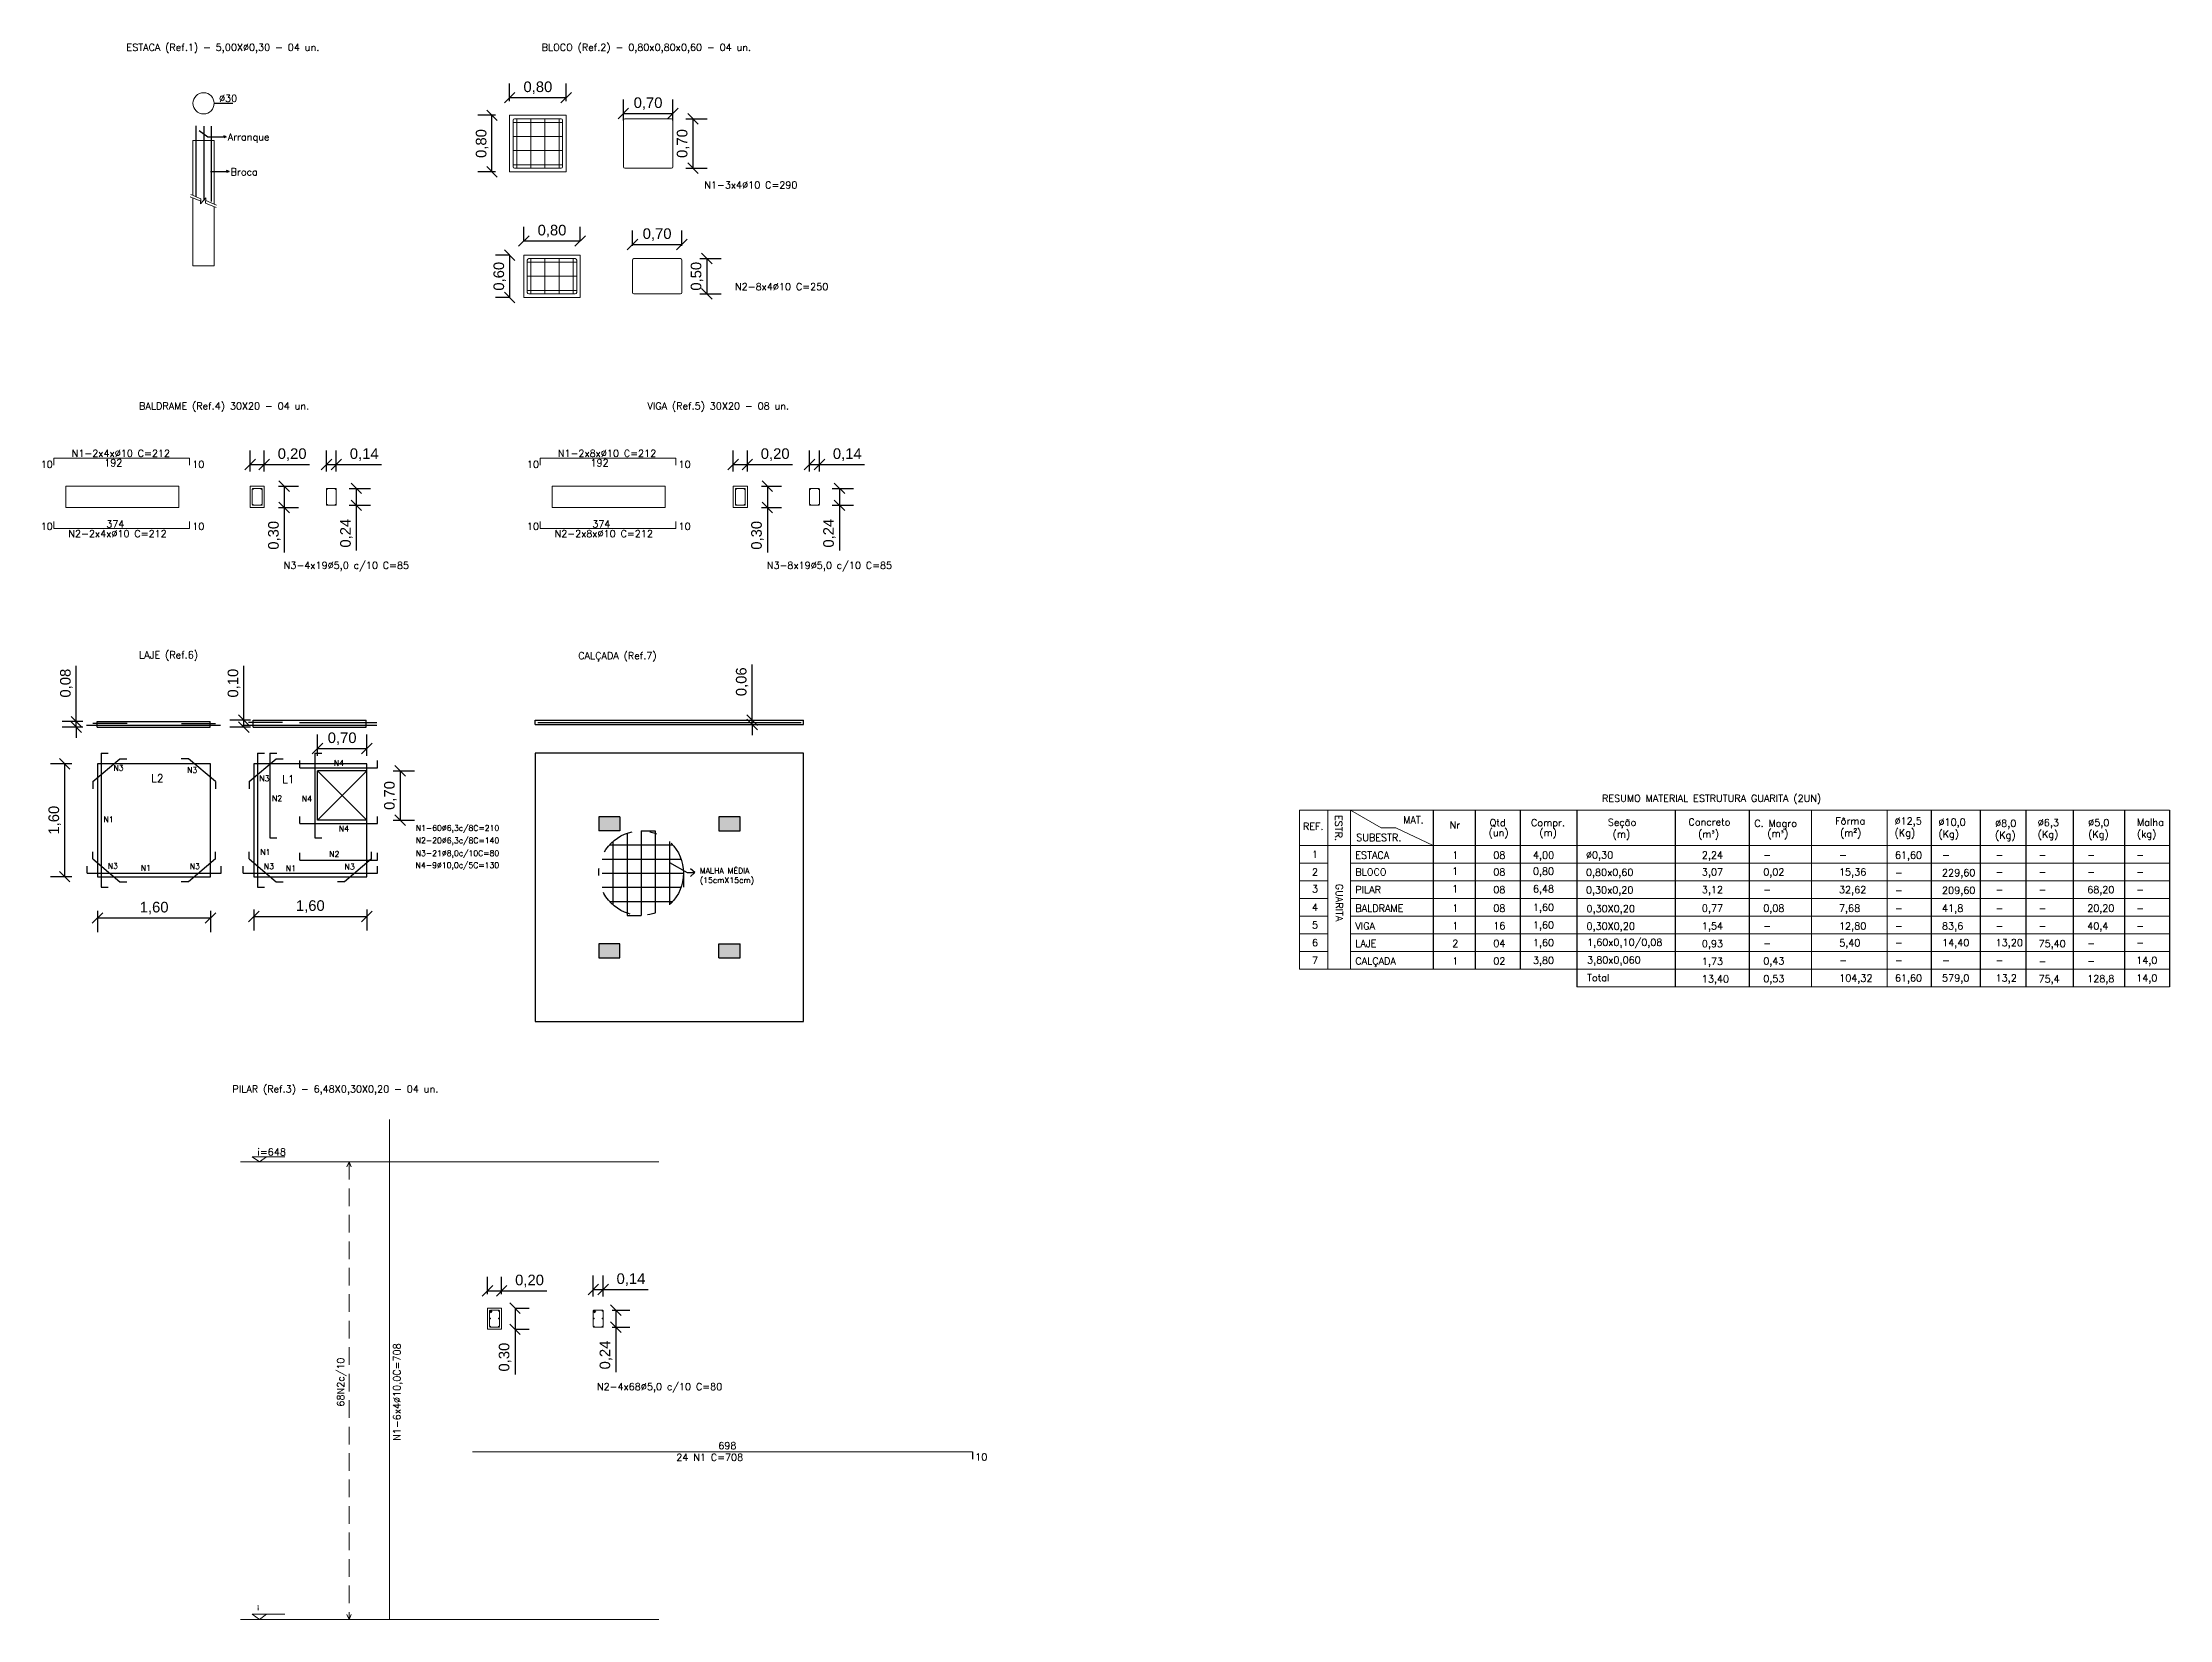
# Model space of a CAD drawing. Extents: x 0 to 7472, y -3979 to 0.
# Drawn here: x 7340.8 to 7370.92, y -3962.06 to -3939.72 of the extents above; entities that cross this region are included whole.
import ezdxf

# ---------------------------------------------------------------- set-up
doc = ezdxf.new("R2010")
doc.units = 0
doc.linetypes.add('DASHDOT', pattern=[1, 0.5, -0.25, 0, -0.25])
doc.linetypes.add('HIDDEN', pattern=[0.375, 0.25, -0.125])
doc.layers.get('Defpoints').update_dxf_attribs({"linetype": 'CONTINUOUS'})
doc.layers.add('035', color=5, linetype='CONTINUOUS')
doc.layers.add('Arquitetônico - Cotas', color=1, linetype='CONTINUOUS')
for name, color, linetype, lineweight in [('Arquitetônico - Alvenaria Alta', 251, 'CONTINUOUS', 13), ('Arquitetônico - Esquadrias', 1, 'CONTINUOUS', 9), ('Arquitetônico - Textos', 4, 'CONTINUOUS', 5), ('Estrutural - Fundações', 6, 'CONTINUOUS', 30), ('Estrutural - Lajes', 6, 'CONTINUOUS', 30)]:
    doc.layers.add(name, color=color, linetype=linetype, lineweight=lineweight)
doc.styles.add('ROMANS', font='romans.shx', dxfattribs={"height": 0.3})
doc.styles.get("Standard").update_dxf_attribs({"font": 'arial.ttf', "height": 0.15})
doc.dimstyles.get("Standard").update_dxf_attribs({"dimtxt": 0.1, "dimasz": 0.15, "dimexe": 0.2, "dimexo": 0.2, "dimgap": 0.05, "dimtad": 1, "dimzin": 0, "dimtxsty": 'STANDARD', "dimblk": 'OBLIQUE', "dimcen": 0.5, "dimclrd": 256, "dimclre": 256, "dimclrt": 256, "dimadec": 0, "dimazin": 0, "dimtfac": 1, "dimtmove": 0, "dimatfit": 3, "dimfxl": 1, "dimtolj": 1, "dimtzin": 0, "dimlwd": -1, "dimarcsym": 0})

msp = doc.modelspace()

# ---------------------------------------------------------------- texts
at = {"layer": '035', "color": 2, "char_height": 0.1, "width": 6.19336, "attachment_point": 1, "style": 'ROMANS'}
for s, insert in [('ESTACA (Ref.1) - 5,00X%%C0,30 - 04 un. ', (7341.992, -3939.743)), ('BLOCO (Ref.2) - 0,80x0,80x0,60 - 04 un.', (7347.871, -3939.743)), ('PILAR (Ref.3) - 6,48X0,30X0,20 - 04 un. ', (7343.493, -3954.496))]:
    msp.add_mtext(s, dxfattribs=dict(at, insert=insert))
at = {"layer": '035', "color": 0, "width": 6.19336, "attachment_point": 1, "style": 'ROMANS'}
for s, insert, char_height in [('N1-3x4%%C10 C=290', (7350.174, -3941.692), 0.1), ('N2-8x4%%C10 C=250', (7350.61, -3943.134), 0.1), ('BALDRAME (Ref.4) 30X20 - 04 un.', (7342.171, -3944.823), 0.1), ('VIGA (Ref.5) 30X20 - 08 un.', (7349.369, -3944.823), 0.1), ('N1-2x4x%%C10 C=212', (7341.217, -3945.491), 0.1), ('192', (7341.678, -3945.627), 0.1), ('N1-2x8x%%C10 C=212', (7348.101, -3945.491), 0.1), ('192', (7348.562, -3945.627), 0.1), ('10', (7340.778, -3945.648), 0.1), ('10', (7342.925, -3945.648), 0.1), ('10', (7347.662, -3945.648), 0.1), ('10', (7349.809, -3945.648), 0.1), ('10', (7340.778, -3946.528), 0.1), ('374', (7341.705, -3946.492), 0.1), ('10', (7342.925, -3946.528), 0.1), ('10', (7347.662, -3946.528), 0.1), ('374', (7348.588, -3946.492), 0.1), ('10', (7349.809, -3946.528), 0.1), ('N2-2x4x%%C10 C=212', (7341.17, -3946.63), 0.1), ('N2-2x8x%%C10 C=212', (7348.054, -3946.63), 0.1), ('N3-4x19%%C5,0 c/10 C=85', (7344.22, -3947.081), 0.1), ('N3-8x19%%C5,0 c/10 C=85', (7351.06, -3947.081), 0.1), ('LAJE (Ref.6) ', (7342.171, -3948.347), 0.1), ('CALÇADA (Ref.7) ', (7348.389, -3948.36), 0.1), ('N3', (7341.807, -3949.958), 0.08), ('N3', (7342.851, -3949.99), 0.08), ('N3', (7343.874, -3950.107), 0.08), ('N4', (7344.929, -3949.89), 0.08), ('N2', (7344.053, -3950.39), 0.08), ('N4', (7344.477, -3950.396), 0.08), ('RESUMO MATERIAL ESTRUTURA GUARITA (2UN)', (7362.886, -3950.38), 0.1), ('N1', (7341.666, -3950.688), 0.08), ('MAT.', (7360.07, -3950.684), 0.1), ('Qtd', (7361.294, -3950.723), 0.1), ('Compr.', (7361.881, -3950.723), 0.1), ('Seção\\P (m)', (7362.968, -3950.72), 0.1), ('Concreto\\P  (m{\\fISOCPEUR|b0|i0|c0|p34;³})', (7364.11, -3950.716), 0.1), ('C. Magro', (7365.042, -3950.734), 0.1), ('Fôrma\\P (m²)', (7366.189, -3950.701), 0.1), ('%%C12,5\\P(Kg) ', (7367.029, -3950.701), 0.1), ('%%C10,0\\P(Kg) ', (7367.65, -3950.717), 0.1), ('%%C8,0\\P(Kg) ', (7368.452, -3950.734), 0.1), ('%%C6,3\\P(Kg) ', (7369.056, -3950.722), 0.1), ('%%C5,0\\P(Kg) ', (7369.77, -3950.722), 0.1), ('Malha\\P(kg) ', (7370.461, -3950.717), 0.1), ('N4', (7345.001, -3950.819), 0.08), ('N1-60%%C6,3c/8C=210', (7346.088, -3950.81), 0.08), ('N2-20%%C6,3c/8C=140', (7346.088, -3950.986), 0.08), ('REF.', (7358.651, -3950.775), 0.1), ('SUBESTR.', (7359.405, -3950.934), 0.1), ('Nr', (7360.728, -3950.757), 0.1), ('(un)', (7361.28, -3950.865), 0.1), ('(m)', (7361.998, -3950.865), 0.1), ('(m{\\fISOCPEUR|b0|i0|c0|p34;³})', (7365.227, -3950.877), 0.1), ('N3', (7341.727, -3951.347), 0.08), ('N3', (7342.888, -3951.352), 0.08), ('N1', (7343.888, -3951.151), 0.08), ('N3', (7343.938, -3951.352), 0.08), ('N2', (7344.863, -3951.177), 0.08), ('N3-21%%C8,0c/10C=80', (7346.088, -3951.167), 0.08), ('N4-9%%C10,0c/5C=130', (7346.087, -3951.336), 0.08), ('1', (7358.779, -3951.171), 0.1), ('1', (7360.766, -3951.184), 0.1), ('08', (7361.347, -3951.184), 0.1), ('4,00', (7361.909, -3951.184), 0.1), ('%%C0,30', (7362.659, -3951.18), 0.1), ('2,24', (7364.299, -3951.184), 0.1), ('-', (7365.169, -3951.184), 0.1), ('-', (7365.169, -3951.184), 0.1), ('-', (7366.242, -3951.184), 0.1), ('61,60', (7367.033, -3951.184), 0.1), ('-', (7367.701, -3951.184), 0.1), ('-', (7368.46, -3951.184), 0.1), ('-', (7369.067, -3951.184), 0.1), ('-', (7369.756, -3951.184), 0.1), ('-', (7370.45, -3951.184), 0.1), ('N1', (7342.194, -3951.374), 0.08), ('N1', (7344.25, -3951.38), 0.08), ('N3', (7345.081, -3951.358), 0.08), ('MALHA MÉDIA\\P(15cmX15cm)', (7350.111, -3951.415), 0.08), ('2', (7358.779, -3951.421), 0.1), ('1', (7360.764, -3951.411), 0.1), ('08', (7361.347, -3951.424), 0.1), ('0,80', (7361.908, -3951.411), 0.1), ('0,80x0,60', (7362.659, -3951.429), 0.1), ('3,07', (7364.299, -3951.424), 0.1), ('0,02', (7365.169, -3951.424), 0.1), ('15,36', (7366.242, -3951.424), 0.1), ('-', (7367.033, -3951.434), 0.1), ('229,60', (7367.701, -3951.434), 0.1), ('-', (7368.46, -3951.424), 0.1), ('-', (7369.067, -3951.424), 0.1), ('-', (7369.756, -3951.424), 0.1), ('-', (7370.45, -3951.424), 0.1), ('3', (7358.779, -3951.661), 0.1), ('4', (7358.779, -3951.922), 0.1), ('1', (7360.764, -3951.661), 0.1), ('1', (7360.766, -3951.935), 0.1), ('08', (7361.347, -3951.674), 0.1), ('08', (7361.347, -3951.935), 0.1), ('6,48', (7361.908, -3951.661), 0.1), ('1,60', (7361.908, -3951.922), 0.1), ('0,30x0,20', (7362.659, -3951.679), 0.1), ('0,30X0,20', (7362.666, -3951.94), 0.1), ('3,12', (7364.299, -3951.674), 0.1), ('0,77', (7364.299, -3951.935), 0.1), ('0,08', (7365.169, -3951.935), 0.1), ('-', (7365.169, -3951.674), 0.1), ('-', (7365.169, -3951.674), 0.1), ('32,62', (7366.242, -3951.674), 0.1), ('7,68', (7366.242, -3951.935), 0.1), ('-', (7367.033, -3951.684), 0.1), ('209,60', (7367.701, -3951.684), 0.1), ('41,8', (7367.701, -3951.935), 0.1), ('-', (7368.46, -3951.674), 0.1), ('-', (7369.067, -3951.674), 0.1), ('20,20', (7369.756, -3951.935), 0.1), ('68,20', (7369.756, -3951.674), 0.1), ('-', (7370.45, -3951.674), 0.1), ('5', (7358.779, -3952.172), 0.1), ('1', (7360.766, -3952.185), 0.1), ('16', (7361.347, -3952.185), 0.1), ('1,60', (7361.908, -3952.172), 0.1), ('0,30X0,20', (7362.666, -3952.19), 0.1), ('1,54', (7364.299, -3952.186), 0.1), ('-', (7365.169, -3952.186), 0.1), ('-', (7365.169, -3952.186), 0.1), ('12,80', (7366.242, -3952.186), 0.1), ('-', (7367.033, -3951.935), 0.1), ('-', (7367.033, -3952.186), 0.1), ('83,6', (7367.701, -3952.186), 0.1), ('-', (7368.46, -3951.935), 0.1), ('-', (7368.46, -3952.186), 0.1), ('-', (7369.067, -3951.935), 0.1), ('-', (7369.067, -3951.935), 0.1), ('-', (7369.067, -3952.186), 0.1), ('-', (7369.067, -3952.186), 0.1), ('40,4', (7369.756, -3952.186), 0.1), ('-', (7370.45, -3951.935), 0.1), ('-', (7370.45, -3952.186), 0.1), ('6', (7358.779, -3952.422), 0.1), ('2', (7360.766, -3952.435), 0.1), ('04', (7361.347, -3952.435), 0.1), ('1,60', (7361.908, -3952.422), 0.1), ('1,60x0,10/0,08', (7362.675, -3952.418), 0.1), ('0,93', (7364.299, -3952.436), 0.1), ('-', (7365.169, -3952.435), 0.1), ('5,40', (7366.245, -3952.426), 0.1), ('-', (7367.033, -3952.425), 0.1), ('14,40', (7367.701, -3952.425), 0.1), ('13,20', (7368.46, -3952.424), 0.1), ('75,40', (7369.067, -3952.436), 0.1), ('-', (7369.756, -3952.435), 0.1), ('-', (7370.45, -3952.424), 0.1), ('7', (7358.779, -3952.672), 0.1), ('CALÇADA', (7359.393, -3952.685), 0.1), ('1', (7360.766, -3952.685), 0.1), ('02', (7361.347, -3952.685), 0.1), ('3,80', (7361.908, -3952.672), 0.1), ('3,80x0,060', (7362.675, -3952.668), 0.1), ('1,73', (7364.299, -3952.686), 0.1), ('0,43', (7365.169, -3952.685), 0.1), ('-', (7366.245, -3952.676), 0.1), ('-', (7367.033, -3952.675), 0.1), ('-', (7367.701, -3952.675), 0.1), ('-', (7368.46, -3952.674), 0.1), ('-', (7369.067, -3952.686), 0.1), ('-', (7369.067, -3952.686), 0.1), ('-', (7369.756, -3952.685), 0.1), ('14,0', (7370.45, -3952.674), 0.1), ('Total', (7362.675, -3952.918), 0.1), ('13,40', (7364.299, -3952.936), 0.1), ('0,53', (7365.169, -3952.935), 0.1), ('104,32', (7366.245, -3952.926), 0.1), ('61,60', (7367.033, -3952.925), 0.1), ('579,0', (7367.701, -3952.925), 0.1), ('13,2', (7368.46, -3952.924), 0.1), ('75,4', (7369.067, -3952.936), 0.1), ('128,8', (7369.756, -3952.935), 0.1), ('14,0', (7370.45, -3952.924), 0.1), ('i=648', (7343.847, -3955.389), 0.1), ('N2-4x68%%C5,0 c/10 C=80', (7348.654, -3958.713), 0.1), ('24 N1 C=708', (7349.778, -3959.712), 0.1), ('698', (7350.373, -3959.546), 0.1), ('10', (7354.01, -3959.707), 0.1), ('i', (7343.847, -3961.869), 0.06)]:
    msp.add_mtext(s, dxfattribs=dict(at, insert=insert, char_height=char_height))
at = {"layer": '035', "color": 0, "char_height": 0.1, "width": 6.19336, "attachment_point": 1, "style": 'ROMANS'}
for s, insert, rotation in [('ESTR.', (7359.206, -3950.665), 270), ('GUARITA', (7359.216, -3951.64), 270), ('N1-6x4%%C10,0C=708', (7345.771, -3959.529), 90), ('68N2c/10 ', (7344.975, -3959.044), 90)]:
    msp.add_mtext(s, dxfattribs=dict(at, insert=insert, rotation=rotation))
at = {"layer": '035', "color": 114, "true_color": 0x139b48, "char_height": 0.1, "width": 6.19336, "attachment_point": 1, "style": 'ROMANS'}
for s, insert in [('ESTACA', (7359.393, -3951.184)), ('BLOCO', (7359.393, -3951.424)), ('PILAR', (7359.393, -3951.674)), ('BALDRAME', (7359.393, -3951.935)), ('VIGA', (7359.393, -3952.186)), ('LAJE', (7359.393, -3952.435))]:
    msp.add_mtext(s, dxfattribs=dict(at, insert=insert))
at = {"layer": 'Arquitetônico - Cotas', "char_height": 0.1, "width": 6.19336, "attachment_point": 1, "style": 'ROMANS'}
for s, insert in [('%%C30 ', (7343.303, -3940.465)), ('Arranque ', (7343.426, -3941.014)), ('Broca ', (7343.466, -3941.506))]:
    msp.add_mtext(s, dxfattribs=dict(at, insert=insert))
at = {"layer": 'Arquitetônico - Textos', "char_height": 0.1125, "width": 4.64502, "attachment_point": 1, "style": 'ROMANS'}
for s, insert in [('L2', (7342.34, -3950.089)), ('L1', (7344.196, -3950.103))]:
    msp.add_mtext(s, dxfattribs=dict(at, insert=insert))

# ---------------------------------------------------------------- blocks, each defined once
blk = doc.blocks.new('_Oblique')
at = {"layer": 'Arquitetônico - Esquadrias', "color": 0, "lineweight": -2}
blk.add_line((-0.5, -0.5), (0.5, 0.5), dxfattribs=at)
blk = doc.blocks.new('*D196')
at = {"layer": 'Arquitetônico - Cotas', "lineweight": -2, "transparency": 16777216}
for p, q in [((7347.618, -3942.535), (7347.618, -3942.335)), ((7348.418, -3942.535), (7348.418, -3942.335))]:
    blk.add_line(p, q, dxfattribs=at)
at = {"layer": 'Arquitetônico - Cotas', "transparency": 16777216}
blk.add_line((7347.618, -3942.535), (7348.418, -3942.535), dxfattribs=at)
at = {"layer": 'Defpoints', "color": 0, "linetype": 'Continuous', "lineweight": -2, "transparency": 16777216}
for p in [(7348.418, -3942.535), (7347.618, -3942.735), (7348.418, -3942.735)]:
    blk.add_point(p, dxfattribs=at)
at = {"layer": 'Arquitetônico - Cotas', "linetype": 'Continuous', "transparency": 16777216, "xscale": 0.15, "yscale": 0.15, "zscale": 0.15, "rotation": 180}
blk.add_blockref('_Oblique', (7347.618, -3942.535), dxfattribs=at)
at = {"layer": 'Arquitetônico - Cotas', "linetype": 'Continuous', "transparency": 16777216, "xscale": 0.15, "yscale": 0.15, "zscale": 0.15}
blk.add_blockref('_Oblique', (7348.418, -3942.535), dxfattribs=at)
at = {"layer": 'Arquitetônico - Cotas', "linetype": 'Continuous', "transparency": 16777216, "insert": (7348.018, -3942.395), "char_height": 0.15, "attachment_point": 5}
blk.add_mtext('\\A1;0,80', dxfattribs=at)
blk = doc.blocks.new('*D197')
at = {"layer": 'Arquitetônico - Cotas', "lineweight": -2, "transparency": 16777216}
for p, q in [((7347.418, -3942.735), (7347.218, -3942.735)), ((7347.418, -3943.335), (7347.218, -3943.335))]:
    blk.add_line(p, q, dxfattribs=at)
at = {"layer": 'Arquitetônico - Cotas', "transparency": 16777216}
blk.add_line((7347.418, -3942.735), (7347.418, -3943.335), dxfattribs=at)
at = {"layer": 'Defpoints', "color": 0, "linetype": 'Continuous', "lineweight": -2, "transparency": 16777216}
for p in [(7347.618, -3942.735), (7347.418, -3943.335), (7347.618, -3943.335)]:
    blk.add_point(p, dxfattribs=at)
at = {"layer": 'Arquitetônico - Cotas', "linetype": 'Continuous', "transparency": 16777216, "xscale": 0.15, "yscale": 0.15, "zscale": 0.15}
for p, rotation in [((7347.418, -3942.735), 90), ((7347.418, -3943.335), 270)]:
    blk.add_blockref('_Oblique', p, dxfattribs=dict(at, rotation=rotation))
at = {"layer": 'Arquitetônico - Cotas', "linetype": 'Continuous', "transparency": 16777216, "insert": (7347.278, -3943.035), "char_height": 0.15, "attachment_point": 5, "rotation": 90}
blk.add_mtext('\\A1;0,60', dxfattribs=at)
blk = doc.blocks.new('*D198')
at = {"layer": 'Arquitetônico - Cotas', "lineweight": -2, "transparency": 16777216}
for p, q in [((7349.028, -3940.83), (7349.028, -3940.53)), ((7349.728, -3940.83), (7349.728, -3940.53))]:
    blk.add_line(p, q, dxfattribs=at)
at = {"layer": 'Arquitetônico - Cotas', "transparency": 16777216}
blk.add_line((7349.028, -3940.73), (7349.728, -3940.73), dxfattribs=at)
at = {"layer": 'Defpoints', "color": 0, "linetype": 'Continuous', "lineweight": -2, "transparency": 16777216}
for p in [(7349.728, -3940.73), (7349.028, -3941.055), (7349.728, -3941.055)]:
    blk.add_point(p, dxfattribs=at)
at = {"layer": 'Arquitetônico - Cotas', "linetype": 'Continuous', "transparency": 16777216, "xscale": 0.15, "yscale": 0.15, "zscale": 0.15, "rotation": 180}
blk.add_blockref('_Oblique', (7349.028, -3940.73), dxfattribs=at)
at = {"layer": 'Arquitetônico - Cotas', "linetype": 'Continuous', "transparency": 16777216, "xscale": 0.15, "yscale": 0.15, "zscale": 0.15}
blk.add_blockref('_Oblique', (7349.728, -3940.73), dxfattribs=at)
at = {"layer": 'Arquitetônico - Cotas', "linetype": 'Continuous', "transparency": 16777216, "insert": (7349.378, -3940.59), "char_height": 0.15, "attachment_point": 5}
blk.add_mtext('\\A1;0,70', dxfattribs=at)
blk = doc.blocks.new('*D199')
at = {"layer": 'Arquitetônico - Cotas', "lineweight": -2, "transparency": 16777216}
for p, q in [((7349.914, -3940.805), (7350.214, -3940.805)), ((7349.914, -3941.505), (7350.214, -3941.505))]:
    blk.add_line(p, q, dxfattribs=at)
at = {"layer": 'Arquitetônico - Cotas', "transparency": 16777216}
blk.add_line((7350.014, -3940.805), (7350.014, -3941.505), dxfattribs=at)
at = {"layer": 'Defpoints', "color": 0, "linetype": 'Continuous', "lineweight": -2, "transparency": 16777216}
for p in [(7349.678, -3940.805), (7349.678, -3941.505), (7350.014, -3941.505)]:
    blk.add_point(p, dxfattribs=at)
at = {"layer": 'Arquitetônico - Cotas', "linetype": 'Continuous', "transparency": 16777216, "xscale": 0.15, "yscale": 0.15, "zscale": 0.15}
for p, rotation in [((7350.014, -3940.805), 90), ((7350.014, -3941.505), 270)]:
    blk.add_blockref('_Oblique', p, dxfattribs=dict(at, rotation=rotation))
at = {"layer": 'Arquitetônico - Cotas', "linetype": 'Continuous', "transparency": 16777216, "insert": (7349.874, -3941.155), "char_height": 0.15, "attachment_point": 5, "rotation": 90}
blk.add_mtext('\\A1;0,70', dxfattribs=at)
blk = doc.blocks.new('*D200')
at = {"layer": 'Arquitetônico - Cotas', "lineweight": -2, "transparency": 16777216}
for p, q in [((7349.156, -3942.605), (7349.156, -3942.385)), ((7349.856, -3942.605), (7349.856, -3942.385))]:
    blk.add_line(p, q, dxfattribs=at)
at = {"layer": 'Arquitetônico - Cotas', "transparency": 16777216}
blk.add_line((7349.156, -3942.585), (7349.856, -3942.585), dxfattribs=at)
at = {"layer": 'Defpoints', "color": 0, "linetype": 'Continuous', "lineweight": -2, "transparency": 16777216}
for p in [(7349.856, -3942.585), (7349.156, -3942.805), (7349.856, -3942.805)]:
    blk.add_point(p, dxfattribs=at)
at = {"layer": 'Arquitetônico - Cotas', "linetype": 'Continuous', "transparency": 16777216, "xscale": 0.15, "yscale": 0.15, "zscale": 0.15, "rotation": 180}
blk.add_blockref('_Oblique', (7349.156, -3942.585), dxfattribs=at)
at = {"layer": 'Arquitetônico - Cotas', "linetype": 'Continuous', "transparency": 16777216, "xscale": 0.15, "yscale": 0.15, "zscale": 0.15}
blk.add_blockref('_Oblique', (7349.856, -3942.585), dxfattribs=at)
at = {"layer": 'Arquitetônico - Cotas', "linetype": 'Continuous', "transparency": 16777216, "insert": (7349.506, -3942.445), "char_height": 0.15, "attachment_point": 5}
blk.add_mtext('\\A1;0,70', dxfattribs=at)
blk = doc.blocks.new('*D201')
at = {"layer": 'Arquitetônico - Cotas', "lineweight": -2, "transparency": 16777216}
for p, q in [((7350.112, -3942.785), (7350.412, -3942.785)), ((7350.112, -3943.285), (7350.412, -3943.285))]:
    blk.add_line(p, q, dxfattribs=at)
at = {"layer": 'Arquitetônico - Cotas', "transparency": 16777216}
blk.add_line((7350.212, -3942.785), (7350.212, -3943.285), dxfattribs=at)
at = {"layer": 'Defpoints', "color": 0, "linetype": 'Continuous', "lineweight": -2, "transparency": 16777216}
for p in [(7349.741, -3942.785), (7349.754, -3943.285), (7350.212, -3943.285)]:
    blk.add_point(p, dxfattribs=at)
at = {"layer": 'Arquitetônico - Cotas', "linetype": 'Continuous', "transparency": 16777216, "xscale": 0.15, "yscale": 0.15, "zscale": 0.15}
for p, rotation in [((7350.212, -3942.785), 90), ((7350.212, -3943.285), 270)]:
    blk.add_blockref('_Oblique', p, dxfattribs=dict(at, rotation=rotation))
at = {"layer": 'Arquitetônico - Cotas', "linetype": 'Continuous', "transparency": 16777216, "insert": (7350.071, -3943.035), "char_height": 0.15, "attachment_point": 5, "rotation": 90}
blk.add_mtext('\\A1;0,50', dxfattribs=at)
blk = doc.blocks.new('*D223')
at = {"layer": 'Arquitetônico - Cotas', "lineweight": -2, "transparency": 16777216}
for p, q in [((7347.218, -3940.755), (7346.968, -3940.755)), ((7347.218, -3941.555), (7346.968, -3941.555))]:
    blk.add_line(p, q, dxfattribs=at)
at = {"layer": 'Arquitetônico - Cotas', "transparency": 16777216}
blk.add_line((7347.168, -3941.555), (7347.168, -3940.755), dxfattribs=at)
at = {"layer": 'Defpoints', "color": 0, "lineweight": -2, "transparency": 16777216}
for p in [(7347.168, -3940.755), (7347.418, -3940.755), (7347.418, -3941.555)]:
    blk.add_point(p, dxfattribs=at)
at = {"layer": 'Arquitetônico - Cotas', "transparency": 16777216, "xscale": 0.15, "yscale": 0.15, "zscale": 0.15}
for p, rotation in [((7347.168, -3940.755), 90), ((7347.168, -3941.555), 270)]:
    blk.add_blockref('_Oblique', p, dxfattribs=dict(at, rotation=rotation))
at = {"layer": 'Arquitetônico - Cotas', "lineweight": -2, "transparency": 16777216, "insert": (7347.028, -3941.155), "char_height": 0.15, "attachment_point": 5, "rotation": 90}
blk.add_mtext('\\A1;0,80', dxfattribs=at)
blk = doc.blocks.new('*D224')
at = {"layer": 'Arquitetônico - Cotas', "lineweight": -2, "transparency": 16777216}
for p, q in [((7347.418, -3940.555), (7347.418, -3940.305)), ((7348.218, -3940.555), (7348.218, -3940.305))]:
    blk.add_line(p, q, dxfattribs=at)
at = {"layer": 'Arquitetônico - Cotas', "transparency": 16777216}
blk.add_line((7347.418, -3940.505), (7348.218, -3940.505), dxfattribs=at)
at = {"layer": 'Defpoints', "color": 0, "lineweight": -2, "transparency": 16777216}
for p in [(7348.218, -3940.505), (7347.418, -3940.755), (7348.218, -3940.755)]:
    blk.add_point(p, dxfattribs=at)
at = {"layer": 'Arquitetônico - Cotas', "transparency": 16777216, "xscale": 0.15, "yscale": 0.15, "zscale": 0.15, "rotation": 180}
blk.add_blockref('_Oblique', (7347.418, -3940.505), dxfattribs=at)
at = {"layer": 'Arquitetônico - Cotas', "transparency": 16777216, "xscale": 0.15, "yscale": 0.15, "zscale": 0.15}
blk.add_blockref('_Oblique', (7348.218, -3940.505), dxfattribs=at)
at = {"layer": 'Arquitetônico - Cotas', "lineweight": -2, "transparency": 16777216, "insert": (7347.818, -3940.365), "char_height": 0.15, "attachment_point": 5}
blk.add_mtext('\\A1;0,80', dxfattribs=at)
blk = doc.blocks.new('*D239')
at = {"layer": 'Arquitetônico - Cotas', "lineweight": -2, "transparency": 16777216}
for p, q in [((7347.494, -3957.65), (7347.694, -3957.65)), ((7347.494, -3957.95), (7347.694, -3957.95))]:
    blk.add_line(p, q, dxfattribs=at)
at = {"layer": 'Arquitetônico - Cotas', "transparency": 16777216}
for p, q in [((7347.494, -3957.65), (7347.494, -3957.95)), ((7347.494, -3957.95), (7347.494, -3958.589))]:
    blk.add_line(p, q, dxfattribs=at)
at = {"layer": 'Defpoints', "color": 0, "lineweight": -2, "transparency": 16777216}
for p in [(7347.305, -3957.65), (7347.305, -3957.95), (7347.494, -3957.95)]:
    blk.add_point(p, dxfattribs=at)
at = {"layer": 'Arquitetônico - Cotas', "transparency": 16777216, "xscale": 0.15, "yscale": 0.15, "zscale": 0.15}
for p, rotation in [((7347.494, -3957.65), 90), ((7347.494, -3957.95), 270)]:
    blk.add_blockref('_Oblique', p, dxfattribs=dict(at, rotation=rotation))
at = {"layer": 'Arquitetônico - Cotas', "lineweight": -2, "transparency": 16777216, "insert": (7347.353, -3958.344), "char_height": 0.15, "attachment_point": 5, "rotation": 90}
blk.add_mtext('\\A1;0,30', dxfattribs=at)
blk = doc.blocks.new('*D240')
at = {"layer": 'Arquitetônico - Cotas', "lineweight": -2, "transparency": 16777216}
for p, q in [((7347.105, -3957.45), (7347.105, -3957.206)), ((7347.305, -3957.45), (7347.305, -3957.206))]:
    blk.add_line(p, q, dxfattribs=at)
at = {"layer": 'Arquitetônico - Cotas', "transparency": 16777216}
for p, q in [((7347.105, -3957.406), (7347.305, -3957.406)), ((7347.305, -3957.406), (7347.944, -3957.406))]:
    blk.add_line(p, q, dxfattribs=at)
at = {"layer": 'Defpoints', "color": 0, "lineweight": -2, "transparency": 16777216}
for p in [(7347.105, -3957.65), (7347.305, -3957.406), (7347.305, -3957.65)]:
    blk.add_point(p, dxfattribs=at)
at = {"layer": 'Arquitetônico - Cotas', "transparency": 16777216, "xscale": 0.15, "yscale": 0.15, "zscale": 0.15, "rotation": 180}
blk.add_blockref('_Oblique', (7347.105, -3957.406), dxfattribs=at)
at = {"layer": 'Arquitetônico - Cotas', "transparency": 16777216, "xscale": 0.15, "yscale": 0.15, "zscale": 0.15}
blk.add_blockref('_Oblique', (7347.305, -3957.406), dxfattribs=at)
at = {"layer": 'Arquitetônico - Cotas', "lineweight": -2, "transparency": 16777216, "insert": (7347.7, -3957.265), "char_height": 0.15, "attachment_point": 5}
blk.add_mtext('\\A1;0,20', dxfattribs=at)
blk = doc.blocks.new('*D241')
at = {"layer": 'Arquitetônico - Cotas', "lineweight": -2, "transparency": 16777216}
for p, q in [((7348.603, -3957.486), (7348.603, -3957.186)), ((7348.742, -3957.486), (7348.742, -3957.186))]:
    blk.add_line(p, q, dxfattribs=at)
at = {"layer": 'Arquitetônico - Cotas', "transparency": 16777216}
for p, q in [((7348.603, -3957.386), (7348.742, -3957.386)), ((7348.742, -3957.386), (7349.381, -3957.386))]:
    blk.add_line(p, q, dxfattribs=at)
at = {"layer": 'Defpoints', "color": 0, "lineweight": -2, "transparency": 16777216}
for p in [(7348.742, -3957.386), (7348.603, -3957.796), (7348.742, -3957.796)]:
    blk.add_point(p, dxfattribs=at)
at = {"layer": 'Arquitetônico - Cotas', "transparency": 16777216, "xscale": 0.15, "yscale": 0.15, "zscale": 0.15, "rotation": 180}
blk.add_blockref('_Oblique', (7348.603, -3957.386), dxfattribs=at)
at = {"layer": 'Arquitetônico - Cotas', "transparency": 16777216, "xscale": 0.15, "yscale": 0.15, "zscale": 0.15}
blk.add_blockref('_Oblique', (7348.742, -3957.386), dxfattribs=at)
at = {"layer": 'Arquitetônico - Cotas', "lineweight": -2, "transparency": 16777216, "insert": (7349.136, -3957.246), "char_height": 0.15, "attachment_point": 5}
blk.add_mtext('\\A1;0,14', dxfattribs=at)
blk = doc.blocks.new('*D242')
at = {"layer": 'Arquitetônico - Cotas', "lineweight": -2, "transparency": 16777216}
for p, q in [((7348.872, -3957.68), (7349.121, -3957.68)), ((7348.872, -3957.92), (7349.121, -3957.92))]:
    blk.add_line(p, q, dxfattribs=at)
at = {"layer": 'Arquitetônico - Cotas', "transparency": 16777216}
for p, q in [((7348.921, -3957.68), (7348.921, -3957.92)), ((7348.921, -3957.92), (7348.921, -3958.559))]:
    blk.add_line(p, q, dxfattribs=at)
at = {"layer": 'Defpoints', "color": 0, "lineweight": -2, "transparency": 16777216}
for p in [(7348.672, -3957.68), (7348.672, -3957.92), (7348.921, -3957.92)]:
    blk.add_point(p, dxfattribs=at)
at = {"layer": 'Arquitetônico - Cotas', "transparency": 16777216, "xscale": 0.15, "yscale": 0.15, "zscale": 0.15}
for p, rotation in [((7348.921, -3957.68), 90), ((7348.921, -3957.92), 270)]:
    blk.add_blockref('_Oblique', p, dxfattribs=dict(at, rotation=rotation))
at = {"layer": 'Arquitetônico - Cotas', "lineweight": -2, "transparency": 16777216, "insert": (7348.781, -3958.314), "char_height": 0.15, "attachment_point": 5, "rotation": 90}
blk.add_mtext('\\A1;0,24', dxfattribs=at)
blk = doc.blocks.new('*D243')
at = {"layer": 'Arquitetônico - Cotas', "lineweight": -2, "transparency": 16777216}
for p, q in [((7343.744, -3945.801), (7343.744, -3945.501)), ((7343.944, -3945.801), (7343.944, -3945.501))]:
    blk.add_line(p, q, dxfattribs=at)
at = {"layer": 'Arquitetônico - Cotas', "transparency": 16777216}
for p, q in [((7343.744, -3945.701), (7343.944, -3945.701)), ((7343.944, -3945.701), (7344.583, -3945.701))]:
    blk.add_line(p, q, dxfattribs=at)
at = {"layer": 'Defpoints', "color": 0, "lineweight": -2, "transparency": 16777216}
for p in [(7343.944, -3945.701), (7343.744, -3946.009), (7343.944, -3946.009)]:
    blk.add_point(p, dxfattribs=at)
at = {"layer": 'Arquitetônico - Cotas', "transparency": 16777216, "xscale": 0.15, "yscale": 0.15, "zscale": 0.15, "rotation": 180}
blk.add_blockref('_Oblique', (7343.744, -3945.701), dxfattribs=at)
at = {"layer": 'Arquitetônico - Cotas', "transparency": 16777216, "xscale": 0.15, "yscale": 0.15, "zscale": 0.15}
blk.add_blockref('_Oblique', (7343.944, -3945.701), dxfattribs=at)
at = {"layer": 'Arquitetônico - Cotas', "lineweight": -2, "transparency": 16777216, "insert": (7344.338, -3945.561), "char_height": 0.15, "attachment_point": 5}
blk.add_mtext('\\A1;0,20', dxfattribs=at)
blk = doc.blocks.new('*D244')
at = {"layer": 'Arquitetônico - Cotas', "lineweight": -2, "transparency": 16777216}
for p, q in [((7344.144, -3946.009), (7344.427, -3946.009)), ((7344.144, -3946.309), (7344.427, -3946.309))]:
    blk.add_line(p, q, dxfattribs=at)
at = {"layer": 'Arquitetônico - Cotas', "transparency": 16777216}
for p, q in [((7344.227, -3946.009), (7344.227, -3946.309)), ((7344.227, -3946.309), (7344.227, -3946.948))]:
    blk.add_line(p, q, dxfattribs=at)
at = {"layer": 'Defpoints', "color": 0, "lineweight": -2, "transparency": 16777216}
for p in [(7343.944, -3946.009), (7343.944, -3946.309), (7344.227, -3946.309)]:
    blk.add_point(p, dxfattribs=at)
at = {"layer": 'Arquitetônico - Cotas', "transparency": 16777216, "xscale": 0.15, "yscale": 0.15, "zscale": 0.15}
for p, rotation in [((7344.227, -3946.009), 90), ((7344.227, -3946.309), 270)]:
    blk.add_blockref('_Oblique', p, dxfattribs=dict(at, rotation=rotation))
at = {"layer": 'Arquitetônico - Cotas', "lineweight": -2, "transparency": 16777216, "insert": (7344.087, -3946.704), "char_height": 0.15, "attachment_point": 5, "rotation": 90}
blk.add_mtext('\\A1;0,30', dxfattribs=at)
blk = doc.blocks.new('*D245')
at = {"layer": 'Arquitetônico - Cotas', "lineweight": -2, "transparency": 16777216}
for p, q in [((7344.824, -3945.801), (7344.824, -3945.501)), ((7344.964, -3945.801), (7344.964, -3945.501))]:
    blk.add_line(p, q, dxfattribs=at)
at = {"layer": 'Arquitetônico - Cotas', "transparency": 16777216}
for p, q in [((7344.824, -3945.701), (7344.964, -3945.701)), ((7344.964, -3945.701), (7345.603, -3945.701))]:
    blk.add_line(p, q, dxfattribs=at)
at = {"layer": 'Defpoints', "color": 0, "lineweight": -2, "transparency": 16777216}
for p in [(7344.964, -3945.701), (7344.824, -3946.101), (7344.964, -3946.101)]:
    blk.add_point(p, dxfattribs=at)
at = {"layer": 'Arquitetônico - Cotas', "transparency": 16777216, "xscale": 0.15, "yscale": 0.15, "zscale": 0.15, "rotation": 180}
blk.add_blockref('_Oblique', (7344.824, -3945.701), dxfattribs=at)
at = {"layer": 'Arquitetônico - Cotas', "transparency": 16777216, "xscale": 0.15, "yscale": 0.15, "zscale": 0.15}
blk.add_blockref('_Oblique', (7344.964, -3945.701), dxfattribs=at)
at = {"layer": 'Arquitetônico - Cotas', "lineweight": -2, "transparency": 16777216, "insert": (7345.359, -3945.561), "char_height": 0.15, "attachment_point": 5}
blk.add_mtext('\\A1;0,14', dxfattribs=at)
blk = doc.blocks.new('*D246')
at = {"layer": 'Arquitetônico - Cotas', "lineweight": -2, "transparency": 16777216}
for p, q in [((7345.147, -3946.039), (7345.447, -3946.039)), ((7345.147, -3946.279), (7345.447, -3946.279))]:
    blk.add_line(p, q, dxfattribs=at)
at = {"layer": 'Arquitetônico - Cotas', "transparency": 16777216}
for p, q in [((7345.247, -3946.039), (7345.247, -3946.279)), ((7345.247, -3946.279), (7345.247, -3946.918))]:
    blk.add_line(p, q, dxfattribs=at)
at = {"layer": 'Defpoints', "color": 0, "lineweight": -2, "transparency": 16777216}
for p in [(7344.834, -3946.039), (7344.894, -3946.279), (7345.247, -3946.279)]:
    blk.add_point(p, dxfattribs=at)
at = {"layer": 'Arquitetônico - Cotas', "transparency": 16777216, "xscale": 0.15, "yscale": 0.15, "zscale": 0.15}
for p, rotation in [((7345.247, -3946.039), 90), ((7345.247, -3946.279), 270)]:
    blk.add_blockref('_Oblique', p, dxfattribs=dict(at, rotation=rotation))
at = {"layer": 'Arquitetônico - Cotas', "lineweight": -2, "transparency": 16777216, "insert": (7345.107, -3946.674), "char_height": 0.15, "attachment_point": 5, "rotation": 90}
blk.add_mtext('\\A1;0,24', dxfattribs=at)
blk = doc.blocks.new('*D228')
at = {"layer": 'Arquitetônico - Cotas', "lineweight": -2, "transparency": 16777216}
for p, q in [((7350.584, -3945.801), (7350.584, -3945.501)), ((7350.784, -3945.801), (7350.784, -3945.501))]:
    blk.add_line(p, q, dxfattribs=at)
at = {"layer": 'Arquitetônico - Cotas', "transparency": 16777216}
for p, q in [((7350.584, -3945.701), (7350.784, -3945.701)), ((7350.784, -3945.701), (7351.423, -3945.701))]:
    blk.add_line(p, q, dxfattribs=at)
at = {"layer": 'Defpoints', "color": 0, "lineweight": -2, "transparency": 16777216}
for p in [(7350.784, -3945.701), (7350.584, -3946.009), (7350.784, -3946.009)]:
    blk.add_point(p, dxfattribs=at)
at = {"layer": 'Arquitetônico - Cotas', "transparency": 16777216, "xscale": 0.15, "yscale": 0.15, "zscale": 0.15, "rotation": 180}
blk.add_blockref('_Oblique', (7350.584, -3945.701), dxfattribs=at)
at = {"layer": 'Arquitetônico - Cotas', "transparency": 16777216, "xscale": 0.15, "yscale": 0.15, "zscale": 0.15}
blk.add_blockref('_Oblique', (7350.784, -3945.701), dxfattribs=at)
at = {"layer": 'Arquitetônico - Cotas', "lineweight": -2, "transparency": 16777216, "insert": (7351.178, -3945.561), "char_height": 0.15, "attachment_point": 5}
blk.add_mtext('\\A1;0,20', dxfattribs=at)
blk = doc.blocks.new('*D229')
at = {"layer": 'Arquitetônico - Cotas', "lineweight": -2, "transparency": 16777216}
for p, q in [((7350.984, -3946.009), (7351.267, -3946.009)), ((7350.984, -3946.309), (7351.267, -3946.309))]:
    blk.add_line(p, q, dxfattribs=at)
at = {"layer": 'Arquitetônico - Cotas', "transparency": 16777216}
for p, q in [((7351.067, -3946.009), (7351.067, -3946.309)), ((7351.067, -3946.309), (7351.067, -3946.948))]:
    blk.add_line(p, q, dxfattribs=at)
at = {"layer": 'Defpoints', "color": 0, "lineweight": -2, "transparency": 16777216}
for p in [(7350.784, -3946.009), (7350.784, -3946.309), (7351.067, -3946.309)]:
    blk.add_point(p, dxfattribs=at)
at = {"layer": 'Arquitetônico - Cotas', "transparency": 16777216, "xscale": 0.15, "yscale": 0.15, "zscale": 0.15}
for p, rotation in [((7351.067, -3946.009), 90), ((7351.067, -3946.309), 270)]:
    blk.add_blockref('_Oblique', p, dxfattribs=dict(at, rotation=rotation))
at = {"layer": 'Arquitetônico - Cotas', "lineweight": -2, "transparency": 16777216, "insert": (7350.927, -3946.704), "char_height": 0.15, "attachment_point": 5, "rotation": 90}
blk.add_mtext('\\A1;0,30', dxfattribs=at)
blk = doc.blocks.new('*D230')
at = {"layer": 'Arquitetônico - Cotas', "lineweight": -2, "transparency": 16777216}
for p, q in [((7351.664, -3945.801), (7351.664, -3945.501)), ((7351.804, -3945.801), (7351.804, -3945.501))]:
    blk.add_line(p, q, dxfattribs=at)
at = {"layer": 'Arquitetônico - Cotas', "transparency": 16777216}
for p, q in [((7351.664, -3945.701), (7351.804, -3945.701)), ((7351.804, -3945.701), (7352.443, -3945.701))]:
    blk.add_line(p, q, dxfattribs=at)
at = {"layer": 'Defpoints', "color": 0, "lineweight": -2, "transparency": 16777216}
for p in [(7351.804, -3945.701), (7351.664, -3946.101), (7351.804, -3946.101)]:
    blk.add_point(p, dxfattribs=at)
at = {"layer": 'Arquitetônico - Cotas', "transparency": 16777216, "xscale": 0.15, "yscale": 0.15, "zscale": 0.15, "rotation": 180}
blk.add_blockref('_Oblique', (7351.664, -3945.701), dxfattribs=at)
at = {"layer": 'Arquitetônico - Cotas', "transparency": 16777216, "xscale": 0.15, "yscale": 0.15, "zscale": 0.15}
blk.add_blockref('_Oblique', (7351.804, -3945.701), dxfattribs=at)
at = {"layer": 'Arquitetônico - Cotas', "lineweight": -2, "transparency": 16777216, "insert": (7352.199, -3945.561), "char_height": 0.15, "attachment_point": 5}
blk.add_mtext('\\A1;0,14', dxfattribs=at)
blk = doc.blocks.new('*D231')
at = {"layer": 'Arquitetônico - Cotas', "lineweight": -2, "transparency": 16777216}
for p, q in [((7351.987, -3946.039), (7352.287, -3946.039)), ((7351.987, -3946.279), (7352.287, -3946.279))]:
    blk.add_line(p, q, dxfattribs=at)
at = {"layer": 'Arquitetônico - Cotas', "transparency": 16777216}
for p, q in [((7352.087, -3946.039), (7352.087, -3946.279)), ((7352.087, -3946.279), (7352.087, -3946.918))]:
    blk.add_line(p, q, dxfattribs=at)
at = {"layer": 'Defpoints', "color": 0, "lineweight": -2, "transparency": 16777216}
for p in [(7351.674, -3946.039), (7351.734, -3946.279), (7352.087, -3946.279)]:
    blk.add_point(p, dxfattribs=at)
at = {"layer": 'Arquitetônico - Cotas', "transparency": 16777216, "xscale": 0.15, "yscale": 0.15, "zscale": 0.15}
for p, rotation in [((7352.087, -3946.039), 90), ((7352.087, -3946.279), 270)]:
    blk.add_blockref('_Oblique', p, dxfattribs=dict(at, rotation=rotation))
at = {"layer": 'Arquitetônico - Cotas', "lineweight": -2, "transparency": 16777216, "insert": (7351.947, -3946.674), "char_height": 0.15, "attachment_point": 5, "rotation": 90}
blk.add_mtext('\\A1;0,24', dxfattribs=at)
blk = doc.blocks.new('*D232')
at = {"layer": 'Arquitetônico - Cotas', "lineweight": -2, "transparency": 16777216}
for p, q in [((7341.584, -3952.024), (7341.584, -3952.324)), ((7343.184, -3952.024), (7343.184, -3952.324))]:
    blk.add_line(p, q, dxfattribs=at)
at = {"layer": 'Arquitetônico - Cotas', "transparency": 16777216}
blk.add_line((7341.584, -3952.124), (7343.184, -3952.124), dxfattribs=at)
at = {"layer": 'Defpoints', "color": 0, "lineweight": -2, "transparency": 16777216}
for p in [(7341.584, -3951.539), (7343.184, -3951.539), (7343.184, -3952.124)]:
    blk.add_point(p, dxfattribs=at)
at = {"layer": 'Arquitetônico - Cotas', "transparency": 16777216, "xscale": 0.15, "yscale": 0.15, "zscale": 0.15, "rotation": 180}
blk.add_blockref('_Oblique', (7341.584, -3952.124), dxfattribs=at)
at = {"layer": 'Arquitetônico - Cotas', "transparency": 16777216, "xscale": 0.15, "yscale": 0.15, "zscale": 0.15}
blk.add_blockref('_Oblique', (7343.184, -3952.124), dxfattribs=at)
at = {"layer": 'Arquitetônico - Cotas', "lineweight": -2, "transparency": 16777216, "insert": (7342.384, -3951.984), "char_height": 0.15, "attachment_point": 5}
blk.add_mtext('\\A1;1,60', dxfattribs=at)
blk = doc.blocks.new('*D233')
at = {"layer": 'Arquitetônico - Cotas', "lineweight": -2, "transparency": 16777216}
for p, q in [((7343.796, -3952.003), (7343.796, -3952.303)), ((7345.396, -3952.003), (7345.396, -3952.303))]:
    blk.add_line(p, q, dxfattribs=at)
at = {"layer": 'Arquitetônico - Cotas', "transparency": 16777216}
blk.add_line((7343.796, -3952.103), (7345.396, -3952.103), dxfattribs=at)
at = {"layer": 'Defpoints', "color": 0, "lineweight": -2, "transparency": 16777216}
for p in [(7343.796, -3951.539), (7345.396, -3951.539), (7345.396, -3952.103)]:
    blk.add_point(p, dxfattribs=at)
at = {"layer": 'Arquitetônico - Cotas', "transparency": 16777216, "xscale": 0.15, "yscale": 0.15, "zscale": 0.15, "rotation": 180}
blk.add_blockref('_Oblique', (7343.796, -3952.103), dxfattribs=at)
at = {"layer": 'Arquitetônico - Cotas', "transparency": 16777216, "xscale": 0.15, "yscale": 0.15, "zscale": 0.15}
blk.add_blockref('_Oblique', (7345.396, -3952.103), dxfattribs=at)
at = {"layer": 'Arquitetônico - Cotas', "lineweight": -2, "transparency": 16777216, "insert": (7344.596, -3951.962), "char_height": 0.15, "attachment_point": 5}
blk.add_mtext('\\A1;1,60', dxfattribs=at)
blk = doc.blocks.new('*D234')
at = {"layer": 'Arquitetônico - Cotas', "lineweight": -2, "transparency": 16777216}
for p, q in [((7341.217, -3949.939), (7340.917, -3949.939)), ((7341.217, -3951.539), (7340.917, -3951.539))]:
    blk.add_line(p, q, dxfattribs=at)
at = {"layer": 'Arquitetônico - Cotas', "transparency": 16777216}
blk.add_line((7341.117, -3949.939), (7341.117, -3951.539), dxfattribs=at)
at = {"layer": 'Defpoints', "color": 0, "lineweight": -2, "transparency": 16777216}
for p in [(7341.584, -3949.939), (7341.117, -3951.539), (7341.584, -3951.539)]:
    blk.add_point(p, dxfattribs=at)
at = {"layer": 'Arquitetônico - Cotas', "transparency": 16777216, "xscale": 0.15, "yscale": 0.15, "zscale": 0.15}
for p, rotation in [((7341.117, -3949.939), 90), ((7341.117, -3951.539), 270)]:
    blk.add_blockref('_Oblique', p, dxfattribs=dict(at, rotation=rotation))
at = {"layer": 'Arquitetônico - Cotas', "lineweight": -2, "transparency": 16777216, "insert": (7340.977, -3950.739), "char_height": 0.15, "attachment_point": 5, "rotation": 90}
blk.add_mtext('\\A1;1,60', dxfattribs=at)
blk = doc.blocks.new('*D235')
at = {"layer": 'Arquitetônico - Cotas', "lineweight": -2, "transparency": 16777216}
for p, q in [((7344.696, -3949.825), (7344.696, -3949.525)), ((7345.396, -3949.825), (7345.396, -3949.525))]:
    blk.add_line(p, q, dxfattribs=at)
at = {"layer": 'Arquitetônico - Cotas', "transparency": 16777216}
blk.add_line((7344.696, -3949.725), (7345.396, -3949.725), dxfattribs=at)
at = {"layer": 'Defpoints', "color": 0, "lineweight": -2, "transparency": 16777216}
for p in [(7345.396, -3949.725), (7344.696, -3950.039), (7345.396, -3950.039)]:
    blk.add_point(p, dxfattribs=at)
at = {"layer": 'Arquitetônico - Cotas', "transparency": 16777216, "xscale": 0.15, "yscale": 0.15, "zscale": 0.15, "rotation": 180}
blk.add_blockref('_Oblique', (7344.696, -3949.725), dxfattribs=at)
at = {"layer": 'Arquitetônico - Cotas', "transparency": 16777216, "xscale": 0.15, "yscale": 0.15, "zscale": 0.15}
blk.add_blockref('_Oblique', (7345.396, -3949.725), dxfattribs=at)
at = {"layer": 'Arquitetônico - Cotas', "lineweight": -2, "transparency": 16777216, "insert": (7345.046, -3949.585), "char_height": 0.15, "attachment_point": 5}
blk.add_mtext('\\A1;0,70', dxfattribs=at)
blk = doc.blocks.new('*D236')
at = {"layer": 'Arquitetônico - Cotas', "lineweight": -2, "transparency": 16777216}
for p, q in [((7345.769, -3950.039), (7346.069, -3950.039)), ((7345.769, -3950.739), (7346.069, -3950.739))]:
    blk.add_line(p, q, dxfattribs=at)
at = {"layer": 'Arquitetônico - Cotas', "transparency": 16777216}
blk.add_line((7345.869, -3950.039), (7345.869, -3950.739), dxfattribs=at)
at = {"layer": 'Defpoints', "color": 0, "lineweight": -2, "transparency": 16777216}
for p in [(7344.696, -3950.039), (7344.696, -3950.739), (7345.869, -3950.739)]:
    blk.add_point(p, dxfattribs=at)
at = {"layer": 'Arquitetônico - Cotas', "transparency": 16777216, "xscale": 0.15, "yscale": 0.15, "zscale": 0.15}
for p, rotation in [((7345.869, -3950.039), 90), ((7345.869, -3950.739), 270)]:
    blk.add_blockref('_Oblique', p, dxfattribs=dict(at, rotation=rotation))
at = {"layer": 'Arquitetônico - Cotas', "lineweight": -2, "transparency": 16777216, "insert": (7345.729, -3950.389), "char_height": 0.15, "attachment_point": 5, "rotation": 90}
blk.add_mtext('\\A1;0,70', dxfattribs=at)
blk = doc.blocks.new('*D237')
at = {"layer": 'Arquitetônico - Cotas', "transparency": 16777216}
for p, q in [((7341.282, -3949.343), (7341.282, -3948.553)), ((7341.282, -3949.423), (7341.282, -3949.343)), ((7341.282, -3949.423), (7341.282, -3949.573))]:
    blk.add_line(p, q, dxfattribs=at)
at = {"layer": 'Arquitetônico - Cotas', "lineweight": -2, "transparency": 16777216}
for p, q in [((7341.376, -3949.343), (7341.082, -3949.343)), ((7341.376, -3949.423), (7341.082, -3949.423))]:
    blk.add_line(p, q, dxfattribs=at)
at = {"layer": 'Defpoints', "color": 0, "lineweight": -2, "transparency": 16777216}
for p in [(7341.282, -3949.423), (7341.576, -3949.343), (7341.576, -3949.423)]:
    blk.add_point(p, dxfattribs=at)
at = {"layer": 'Arquitetônico - Cotas', "transparency": 16777216, "xscale": 0.15, "yscale": 0.15, "zscale": 0.15}
for p, rotation in [((7341.282, -3949.343), 270), ((7341.282, -3949.423), 90)]:
    blk.add_blockref('_Oblique', p, dxfattribs=dict(at, rotation=rotation))
at = {"layer": 'Arquitetônico - Cotas', "lineweight": -2, "transparency": 16777216, "insert": (7341.141, -3948.798), "char_height": 0.15, "attachment_point": 5, "rotation": 90}
blk.add_mtext('\\A1;0,08', dxfattribs=at)
blk = doc.blocks.new('*D238')
at = {"layer": 'Arquitetônico - Cotas', "transparency": 16777216}
for p, q in [((7343.654, -3949.323), (7343.654, -3948.553)), ((7343.654, -3949.423), (7343.654, -3949.323))]:
    blk.add_line(p, q, dxfattribs=at)
at = {"layer": 'Arquitetônico - Cotas', "lineweight": -2, "transparency": 16777216}
for p, q in [((7343.749, -3949.323), (7343.454, -3949.323)), ((7343.749, -3949.423), (7343.454, -3949.423))]:
    blk.add_line(p, q, dxfattribs=at)
at = {"layer": 'Defpoints', "color": 0, "lineweight": -2, "transparency": 16777216}
for p in [(7343.654, -3949.423), (7343.949, -3949.323), (7343.949, -3949.423)]:
    blk.add_point(p, dxfattribs=at)
at = {"layer": 'Arquitetônico - Cotas', "transparency": 16777216, "xscale": 0.15, "yscale": 0.15, "zscale": 0.15}
for p, rotation in [((7343.654, -3949.323), 90), ((7343.654, -3949.423), 270)]:
    blk.add_blockref('_Oblique', p, dxfattribs=dict(at, rotation=rotation))
at = {"layer": 'Arquitetônico - Cotas', "lineweight": -2, "transparency": 16777216, "insert": (7343.514, -3948.798), "char_height": 0.15, "attachment_point": 5, "rotation": 90}
blk.add_mtext('\\A1;0,10', dxfattribs=at)
blk = doc.blocks.new('*D247')
at = {"layer": 'Arquitetônico - Cotas', "transparency": 16777216}
for p, q in [((7350.852, -3949.323), (7350.852, -3948.533)), ((7350.852, -3949.383), (7350.852, -3949.323)), ((7350.852, -3949.383), (7350.852, -3949.533))]:
    blk.add_line(p, q, dxfattribs=at)
at = {"layer": 'Arquitetônico - Cotas', "lineweight": -2, "transparency": 16777216}
for p, q in [((7350.852, -3949.323), (7351.052, -3949.323)), ((7350.852, -3949.383), (7351.052, -3949.383))]:
    blk.add_line(p, q, dxfattribs=at)
at = {"layer": 'Defpoints', "color": 0, "lineweight": -2, "transparency": 16777216}
for p in [(7350.68, -3949.323), (7350.68, -3949.383), (7350.852, -3949.383)]:
    blk.add_point(p, dxfattribs=at)
at = {"layer": 'Arquitetônico - Cotas', "transparency": 16777216, "xscale": 0.15, "yscale": 0.15, "zscale": 0.15}
for p, rotation in [((7350.852, -3949.323), 270), ((7350.852, -3949.383), 90)]:
    blk.add_blockref('_Oblique', p, dxfattribs=dict(at, rotation=rotation))
at = {"layer": 'Arquitetônico - Cotas', "lineweight": -2, "transparency": 16777216, "insert": (7350.711, -3948.778), "char_height": 0.15, "attachment_point": 5, "rotation": 90}
blk.add_mtext('\\A1;0,06', dxfattribs=at)

# ---------------------------------------------------------------- dimensions: what is measured, and where the dimension line sits
at = {"layer": 'Arquitetônico - Cotas', "lineweight": -2}
for base, p1, p2, picture, middle in [((7348.218, -3940.505), (7347.418, -3940.755), (7348.218, -3940.755), '*D224', (7347.818, -3940.365)), ((7343.944, -3945.701), (7343.744, -3946.009), (7343.944, -3946.009), '*D243', (7344.338, -3945.561)), ((7344.964, -3945.701), (7344.824, -3946.101), (7344.964, -3946.101), '*D245', (7345.359, -3945.561)), ((7350.784, -3945.701), (7350.584, -3946.009), (7350.784, -3946.009), '*D228', (7351.178, -3945.561)), ((7351.804, -3945.701), (7351.664, -3946.101), (7351.804, -3946.101), '*D230', (7352.199, -3945.561)), ((7345.396, -3949.725), (7344.696, -3950.039), (7345.396, -3950.039), '*D235', (7345.046, -3949.585)), ((7343.184, -3952.124), (7341.584, -3951.539), (7343.184, -3951.539), '*D232', (7342.384, -3951.984)), ((7345.396, -3952.103), (7343.796, -3951.539), (7345.396, -3951.539), '*D233', (7344.596, -3951.962)), ((7347.305, -3957.406), (7347.105, -3957.65), (7347.305, -3957.65), '*D240', (7347.7, -3957.265)), ((7348.742, -3957.386), (7348.603, -3957.796), (7348.742, -3957.796), '*D241', (7349.136, -3957.246))]:
    dim = msp.add_linear_dim(base=base, p1=p1, p2=p2, dimstyle='STANDARD', dxfattribs=at)
    dim.commit()
    dim.dimension.update_dxf_attribs({"geometry": picture, "text_midpoint": middle})
at = {"layer": 'Arquitetônico - Cotas', "linetype": 'Continuous'}
for base, p1, p2, picture, middle in [((7349.728, -3940.73), (7349.028, -3941.055), (7349.728, -3941.055), '*D198', (7349.378, -3940.59)), ((7348.418, -3942.535), (7347.618, -3942.735), (7348.418, -3942.735), '*D196', (7348.018, -3942.395)), ((7349.856, -3942.585), (7349.156, -3942.805), (7349.856, -3942.805), '*D200', (7349.506, -3942.445))]:
    dim = msp.add_linear_dim(base=base, p1=p1, p2=p2, dimstyle='STANDARD', dxfattribs=at)
    dim.commit()
    dim.dimension.update_dxf_attribs({"geometry": picture, "text_midpoint": middle})
at = {"layer": 'Arquitetônico - Cotas', "lineweight": -2}
for base, p1, p2, picture, middle in [((7347.168, -3940.755), (7347.418, -3941.555), (7347.418, -3940.755), '*D223', (7347.028, -3941.155)), ((7344.227, -3946.309), (7343.944, -3946.009), (7343.944, -3946.309), '*D244', (7344.087, -3946.704)), ((7345.247, -3946.279), (7344.834, -3946.039), (7344.894, -3946.279), '*D246', (7345.107, -3946.674)), ((7351.067, -3946.309), (7350.784, -3946.009), (7350.784, -3946.309), '*D229', (7350.927, -3946.704)), ((7352.087, -3946.279), (7351.674, -3946.039), (7351.734, -3946.279), '*D231', (7351.947, -3946.674)), ((7341.117, -3951.539), (7341.584, -3949.939), (7341.584, -3951.539), '*D234', (7340.977, -3950.739)), ((7345.869, -3950.739), (7344.696, -3950.039), (7344.696, -3950.739), '*D236', (7345.729, -3950.389)), ((7347.494, -3957.95), (7347.305, -3957.65), (7347.305, -3957.95), '*D239', (7347.353, -3958.344)), ((7348.921, -3957.92), (7348.672, -3957.68), (7348.672, -3957.92), '*D242', (7348.781, -3958.314))]:
    dim = msp.add_linear_dim(base=base, p1=p1, p2=p2, angle=90, dimstyle='STANDARD', dxfattribs=at)
    dim.commit()
    dim.dimension.update_dxf_attribs({"geometry": picture, "text_midpoint": middle})
at = {"layer": 'Arquitetônico - Cotas', "linetype": 'Continuous'}
dim = msp.add_linear_dim(base=(7350.014, -3941.505), p1=(7349.678, -3940.805), p2=(7349.678, -3941.505), angle=90, dimstyle='STANDARD', dxfattribs=at)
dim.commit()
dim.dimension.update_dxf_attribs({"geometry": '*D199', "text_midpoint": (7350.014, -3941.155), "dimtype": 160})
for base, p1, p2, picture, middle in [((7347.418, -3943.335), (7347.618, -3942.735), (7347.618, -3943.335), '*D197', (7347.278, -3943.035)), ((7350.212, -3943.285), (7349.741, -3942.785), (7349.754, -3943.285), '*D201', (7350.071, -3943.035))]:
    dim = msp.add_linear_dim(base=base, p1=p1, p2=p2, angle=90, dimstyle='STANDARD', dxfattribs=at)
    dim.commit()
    dim.dimension.update_dxf_attribs({"geometry": picture, "text_midpoint": middle})
at = {"layer": 'Arquitetônico - Cotas', "lineweight": -2}
for base, p1, p2, picture, middle in [((7341.282, -3949.423), (7341.576, -3949.343), (7341.576, -3949.423), '*D237', (7341.282, -3948.798)), ((7343.654, -3949.423), (7343.949, -3949.323), (7343.949, -3949.423), '*D238', (7343.654, -3948.798)), ((7350.852, -3949.383), (7350.68, -3949.323), (7350.68, -3949.383), '*D247', (7350.852, -3948.778))]:
    dim = msp.add_linear_dim(base=base, p1=p1, p2=p2, angle=90, dimstyle='STANDARD', dxfattribs=at)
    dim.commit()
    dim.dimension.update_dxf_attribs({"geometry": picture, "text_midpoint": middle, "dimtype": 160})

# ---------------------------------------------------------------- hatches: boundary and pattern name
at = {"layer": 'Arquitetônico - Cotas', "lineweight": -2}
h = msp.add_hatch(color=6, dxfattribs=at)
h.paths.add_polyline_path([(7348.98, -3950.889), (7348.98, -3950.689), (7348.68, -3950.689), (7348.68, -3950.889)])
h.paths.add_polyline_path([(7350.38, -3950.689), (7350.38, -3950.889), (7350.68, -3950.889), (7350.68, -3950.689)])
h.paths.add_polyline_path([(7350.68, -3952.489), (7350.38, -3952.489), (7350.38, -3952.689), (7350.68, -3952.689)])
h.paths.add_polyline_path([(7348.68, -3952.689), (7348.98, -3952.689), (7348.98, -3952.489), (7348.68, -3952.489)])

# ---------------------------------------------------------------- linework, layer by layer
at = {"layer": '035', "color": 62}
for p, q in [((7360.493, -3950.596), (7360.493, -3952.847)), ((7361.092, -3950.596), (7361.092, -3952.847)), ((7361.725, -3950.596), (7361.725, -3952.847)), ((7362.529, -3950.596), (7362.529, -3953.097)), ((7363.924, -3950.596), (7363.924, -3953.097)), ((7364.968, -3950.596), (7364.968, -3953.097)), ((7367.549, -3950.596), (7367.549, -3953.097)), ((7368.241, -3950.596), (7368.241, -3953.097)), ((7368.885, -3950.596), (7368.885, -3953.097)), ((7369.557, -3950.596), (7369.557, -3953.097)), ((7370.282, -3950.596), (7370.282, -3953.097)), ((7370.921, -3950.596), (7370.921, -3953.097))]:
    msp.add_line(p, q, dxfattribs=at)
at = {"layer": 'Arquitetônico - Alvenaria Alta', "linetype": 'Continuous'}
for p, q in [((7347.418, -3940.755), (7348.218, -3940.755)), ((7347.418, -3940.755), (7347.418, -3941.555)), ((7348.218, -3940.755), (7348.218, -3941.555)), ((7342.934, -3941.111), (7343.234, -3941.111)), ((7342.934, -3941.111), (7342.934, -3941.891)), ((7343.234, -3941.111), (7343.234, -3942.013)), ((7347.418, -3941.555), (7348.218, -3941.555)), ((7342.894, -3941.91), (7343.045, -3941.972)), ((7342.905, -3941.879), (7343.046, -3941.937)), ((7342.934, -3941.927), (7342.934, -3942.887)), ((7343.043, -3942.011), (7343.117, -3941.923)), ((7343.046, -3941.937), (7343.043, -3942.011)), ((7343.117, -3941.923), (7343.112, -3941.999)), ((7343.112, -3941.999), (7343.263, -3942.06)), ((7343.114, -3941.964), (7343.267, -3942.026)), ((7343.234, -3942.049), (7343.234, -3942.887)), ((7342.934, -3942.887), (7343.234, -3942.887)), ((7347.618, -3942.735), (7348.418, -3942.735)), ((7347.618, -3942.735), (7347.618, -3943.335)), ((7348.418, -3943.335), (7348.418, -3942.735)), ((7347.618, -3943.335), (7348.418, -3943.335))]:
    msp.add_line(p, q, dxfattribs=at)
at = {"layer": 'Arquitetônico - Alvenaria Alta', "color": 6, "linetype": 'Continuous'}
for p, q in [((7347.488, -3940.805), (7348.148, -3940.805)), ((7347.518, -3940.805), (7347.518, -3941.505)), ((7347.718, -3940.805), (7347.718, -3941.505)), ((7347.918, -3940.805), (7347.918, -3941.505)), ((7348.118, -3940.805), (7348.118, -3941.505)), ((7349.048, -3940.805), (7349.708, -3940.805)), ((7347.468, -3940.825), (7347.468, -3941.485)), ((7348.168, -3940.855), (7347.468, -3940.855)), ((7348.168, -3941.055), (7347.468, -3941.055)), ((7348.168, -3941.485), (7348.168, -3940.825)), ((7349.028, -3940.825), (7349.028, -3941.485)), ((7349.728, -3941.485), (7349.728, -3940.825)), ((7348.168, -3941.255), (7347.468, -3941.255)), ((7348.168, -3941.455), (7347.468, -3941.455)), ((7347.488, -3941.505), (7348.148, -3941.505)), ((7349.048, -3941.505), (7349.708, -3941.505)), ((7347.668, -3942.805), (7347.668, -3943.265)), ((7347.668, -3942.835), (7348.368, -3942.835)), ((7347.688, -3942.785), (7348.348, -3942.785)), ((7347.718, -3942.785), (7347.718, -3943.285)), ((7347.918, -3942.785), (7347.918, -3943.285)), ((7348.118, -3942.785), (7348.118, -3943.285)), ((7348.318, -3942.785), (7348.318, -3943.285)), ((7348.368, -3942.805), (7348.368, -3943.265)), ((7349.156, -3942.805), (7349.156, -3943.265)), ((7349.176, -3942.785), (7349.836, -3942.785)), ((7349.856, -3942.805), (7349.856, -3943.265)), ((7347.668, -3943.035), (7348.368, -3943.035)), ((7347.668, -3943.235), (7348.368, -3943.235)), ((7347.688, -3943.285), (7348.348, -3943.285)), ((7349.176, -3943.285), (7349.836, -3943.285)), ((7345.717, -3962.059), (7345.717, -3954.979)), ((7346.892, -3959.687), (7353.972, -3959.687))]:
    msp.add_line(p, q, dxfattribs=at)
at = {"layer": 'Arquitetônico - Alvenaria Alta', "linetype": 'Continuous'}
msp.add_circle((7343.084, -3940.585), 0.15, dxfattribs=at)
at = {"layer": 'Arquitetônico - Alvenaria Alta', "color": 6, "linetype": 'Continuous'}
for centre, start, end in [((7347.488, -3940.825), 90, 180), ((7348.148, -3940.825), 0, 90), ((7349.048, -3940.825), 90, 180), ((7349.708, -3940.825), 0, 90), ((7347.488, -3941.485), 180, 270), ((7348.148, -3941.485), 270, 0), ((7349.048, -3941.485), 180, 270), ((7349.708, -3941.485), 270, 0), ((7347.688, -3942.805), 90, 180), ((7348.348, -3942.805), 0, 90), ((7349.176, -3942.805), 90, 180), ((7349.836, -3942.805), 0, 90), ((7347.688, -3943.265), 180, 270), ((7348.348, -3943.265), 270, 0), ((7349.176, -3943.265), 180, 270), ((7349.836, -3943.265), 270, 0)]:
    msp.add_arc(centre, 0.02, start, end, dxfattribs=at)
at = {"layer": 'Arquitetônico - Cotas'}
for p, q in [((7343.234, -3940.584), (7343.497, -3940.584)), ((7343.024, -3940.969), (7343.144, -3941.06)), ((7343.144, -3941.06), (7343.405, -3941.06)), ((7343.405, -3941.06), (7343.37, -3941.045)), ((7343.405, -3941.06), (7343.37, -3941.074)), ((7343.184, -3941.552), (7343.445, -3941.552)), ((7343.445, -3941.552), (7343.41, -3941.537)), ((7343.445, -3941.552), (7343.41, -3941.566))]:
    msp.add_line(p, q, dxfattribs=at)
at = {"layer": 'Arquitetônico - Cotas', "color": 6, "lineweight": -2}
for p, q in [((7341.426, -3949.393), (7343.326, -3949.393)), ((7342, -3949.371), (7341.517, -3949.371)), ((7342.77, -3949.371), (7343.253, -3949.371)), ((7343.638, -3949.393), (7345.538, -3949.393)), ((7344.203, -3949.353), (7343.72, -3949.353)), ((7344.441, -3949.353), (7345.538, -3949.353)), ((7347.816, -3949.353), (7351.548, -3949.353)), ((7341.634, -3949.789), (7341.634, -3951.689)), ((7341.634, -3949.789), (7341.734, -3949.789)), ((7343.846, -3949.789), (7343.846, -3951.689)), ((7343.846, -3949.789), (7343.946, -3949.789)), ((7344.023, -3949.789), (7344.023, -3950.99)), ((7344.023, -3949.789), (7344.123, -3949.789)), ((7344.658, -3949.789), (7344.658, -3950.99)), ((7344.658, -3949.789), (7344.758, -3949.789)), ((7347.78, -3949.789), (7347.78, -3953.589)), ((7351.58, -3949.789), (7347.78, -3949.789)), ((7351.58, -3953.589), (7351.58, -3949.789)), ((7341.516, -3950.193), (7341.899, -3949.868)), ((7341.899, -3949.868), (7341.999, -3949.868)), ((7342.869, -3949.868), (7342.769, -3949.868)), ((7343.252, -3950.193), (7342.869, -3949.868)), ((7343.728, -3950.193), (7344.111, -3949.868)), ((7344.111, -3949.868), (7344.211, -3949.868)), ((7344.449, -3949.995), (7344.449, -3949.895)), ((7344.449, -3949.995), (7345.546, -3949.995)), ((7345.546, -3949.995), (7345.546, -3949.895)), ((7341.516, -3950.193), (7341.516, -3950.293)), ((7343.252, -3950.193), (7343.252, -3950.293)), ((7343.728, -3950.193), (7343.728, -3950.293)), ((7344.449, -3950.786), (7344.449, -3950.686)), ((7345.546, -3950.786), (7345.546, -3950.686)), ((7348.68, -3950.689), (7348.68, -3950.889)), ((7348.98, -3950.689), (7348.68, -3950.689)), ((7348.98, -3950.689), (7348.98, -3950.889)), ((7350.68, -3950.689), (7350.38, -3950.689)), ((7350.38, -3950.689), (7350.38, -3950.889)), ((7350.68, -3950.889), (7350.68, -3950.689)), ((7344.023, -3950.99), (7344.123, -3950.99)), ((7344.449, -3950.786), (7345.546, -3950.786)), ((7344.658, -3950.99), (7344.758, -3950.99)), ((7348.98, -3950.889), (7348.68, -3950.889)), ((7348.88, -3951.041), (7348.88, -3951.936)), ((7349.08, -3950.923), (7349.08, -3952.089)), ((7349.28, -3950.889), (7349.28, -3952.089)), ((7349.28, -3950.889), (7349.48, -3950.889)), ((7349.48, -3950.889), (7349.48, -3952.054)), ((7349.68, -3951.041), (7349.68, -3951.936)), ((7350.38, -3950.889), (7350.68, -3950.889)), ((7341.516, -3951.286), (7341.516, -3951.186)), ((7341.516, -3951.286), (7341.899, -3951.61)), ((7343.252, -3951.286), (7342.869, -3951.61)), ((7343.252, -3951.286), (7343.252, -3951.186)), ((7343.728, -3951.286), (7343.728, -3951.186)), ((7343.728, -3951.286), (7344.111, -3951.61)), ((7344.449, -3951.303), (7344.449, -3951.203)), ((7344.449, -3951.303), (7345.546, -3951.303)), ((7345.464, -3951.286), (7345.081, -3951.61)), ((7345.464, -3951.286), (7345.464, -3951.186)), ((7345.546, -3951.303), (7345.546, -3951.203)), ((7348.73, -3951.289), (7349.846, -3951.289)), ((7348.833, -3951.089), (7349.727, -3951.089)), ((7341.434, -3951.489), (7341.434, -3951.389)), ((7341.434, -3951.489), (7343.334, -3951.489)), ((7341.899, -3951.61), (7341.999, -3951.61)), ((7342.869, -3951.61), (7342.769, -3951.61)), ((7343.334, -3951.489), (7343.334, -3951.389)), ((7343.646, -3951.489), (7343.646, -3951.389)), ((7343.646, -3951.489), (7345.546, -3951.489)), ((7344.111, -3951.61), (7344.211, -3951.61)), ((7345.081, -3951.61), (7344.981, -3951.61)), ((7345.546, -3951.489), (7345.546, -3951.389)), ((7348.73, -3951.489), (7349.88, -3951.489)), ((7349.88, -3951.489), (7349.88, -3951.689)), ((7341.634, -3951.689), (7341.734, -3951.689)), ((7343.846, -3951.689), (7343.946, -3951.689)), ((7348.73, -3951.689), (7349.846, -3951.689)), ((7348.833, -3951.889), (7349.727, -3951.889)), ((7349.08, -3952.089), (7349.28, -3952.089)), ((7348.68, -3952.489), (7348.68, -3952.689)), ((7348.98, -3952.489), (7348.68, -3952.489)), ((7348.98, -3952.689), (7348.98, -3952.489)), ((7350.38, -3952.689), (7350.38, -3952.489)), ((7350.38, -3952.489), (7350.68, -3952.489)), ((7350.68, -3952.689), (7350.68, -3952.489)), ((7348.68, -3952.689), (7348.98, -3952.689)), ((7350.38, -3952.689), (7350.68, -3952.689)), ((7347.78, -3953.589), (7351.58, -3953.589)), ((7347.138, -3957.692), (7347.156, -3957.714)), ((7347.147, -3957.683), (7347.165, -3957.706)), ((7348.605, -3957.692), (7348.623, -3957.714)), ((7348.614, -3957.683), (7348.632, -3957.706)), ((7353.972, -3959.687), (7353.972, -3959.787))]:
    msp.add_line(p, q, dxfattribs=at)
at = {"layer": 'Arquitetônico - Cotas', "lineweight": -2}
for p, q in [((7341.576, -3949.423), (7341.576, -3949.343)), ((7341.576, -3949.343), (7343.176, -3949.343)), ((7341.576, -3949.423), (7343.176, -3949.423)), ((7343.176, -3949.423), (7343.176, -3949.343)), ((7343.788, -3949.423), (7343.788, -3949.323)), ((7343.788, -3949.323), (7345.388, -3949.323)), ((7343.788, -3949.423), (7345.388, -3949.423)), ((7345.388, -3949.423), (7345.388, -3949.323)), ((7347.78, -3949.383), (7347.78, -3949.323)), ((7347.78, -3949.323), (7351.58, -3949.323)), ((7347.78, -3949.383), (7351.58, -3949.383)), ((7351.58, -3949.383), (7351.58, -3949.323)), ((7341.584, -3949.939), (7341.584, -3951.539)), ((7343.184, -3949.939), (7341.584, -3949.939)), ((7343.184, -3951.539), (7343.184, -3949.939)), ((7343.796, -3949.939), (7343.796, -3951.539)), ((7345.396, -3949.939), (7343.796, -3949.939)), ((7345.396, -3951.539), (7345.396, -3949.939)), ((7349.68, -3951.339), (7349.93, -3951.481)), ((7341.584, -3951.539), (7343.184, -3951.539)), ((7343.796, -3951.539), (7345.396, -3951.539)), ((7349.93, -3951.481), (7350.039, -3951.481)), ((7350.039, -3951.481), (7349.979, -3951.428)), ((7350.039, -3951.481), (7349.979, -3951.534))]:
    msp.add_line(p, q, dxfattribs=at)
at = {"layer": 'Arquitetônico - Cotas', "color": 4, "lineweight": -2}
for p, q in [((7345.396, -3950.039), (7344.696, -3950.739)), ((7344.696, -3950.039), (7345.396, -3950.739))]:
    msp.add_line(p, q, dxfattribs=at)
at = {"layer": 'Arquitetônico - Cotas', "linetype": 'DASHDOT', "lineweight": -2}
msp.add_circle((7349.28, -3951.489), 0.6, dxfattribs=at)
at = {"layer": 'Arquitetônico - Textos', "color": 6}
for p, q in [((7340.966, -3945.709), (7340.966, -3945.609)), ((7340.966, -3945.609), (7342.886, -3945.609)), ((7342.886, -3945.709), (7342.886, -3945.609)), ((7347.849, -3945.709), (7347.849, -3945.609)), ((7347.849, -3945.609), (7349.769, -3945.609)), ((7349.769, -3945.709), (7349.769, -3945.609)), ((7343.774, -3946.269), (7343.774, -3946.049)), ((7343.784, -3946.039), (7343.904, -3946.039)), ((7343.914, -3946.049), (7343.914, -3946.269)), ((7344.824, -3946.269), (7344.824, -3946.049)), ((7344.834, -3946.039), (7344.954, -3946.039)), ((7344.964, -3946.049), (7344.964, -3946.269)), ((7350.614, -3946.269), (7350.614, -3946.049)), ((7350.624, -3946.039), (7350.744, -3946.039)), ((7350.754, -3946.049), (7350.754, -3946.269)), ((7351.664, -3946.269), (7351.664, -3946.049)), ((7351.674, -3946.039), (7351.794, -3946.039)), ((7351.804, -3946.049), (7351.804, -3946.269)), ((7340.966, -3946.509), (7340.966, -3946.609)), ((7342.886, -3946.509), (7342.886, -3946.609)), ((7343.904, -3946.279), (7343.784, -3946.279)), ((7344.954, -3946.279), (7344.834, -3946.279)), ((7347.849, -3946.509), (7347.849, -3946.609)), ((7349.769, -3946.509), (7349.769, -3946.609)), ((7350.744, -3946.279), (7350.624, -3946.279)), ((7351.794, -3946.279), (7351.674, -3946.279)), ((7340.966, -3946.609), (7342.886, -3946.609)), ((7347.849, -3946.609), (7349.769, -3946.609)), ((7347.135, -3957.91), (7347.135, -3957.69)), ((7347.265, -3957.68), (7347.145, -3957.68)), ((7347.265, -3957.92), (7347.145, -3957.92)), ((7347.275, -3957.91), (7347.275, -3957.69)), ((7348.602, -3957.91), (7348.602, -3957.69)), ((7348.732, -3957.68), (7348.612, -3957.68)), ((7348.732, -3957.92), (7348.612, -3957.92)), ((7348.742, -3957.91), (7348.742, -3957.69))]:
    msp.add_line(p, q, dxfattribs=at)
at = {"layer": 'Arquitetônico - Textos', "color": 62}
for p, q in [((7341.136, -3946.009), (7342.736, -3946.009)), ((7341.136, -3946.009), (7341.136, -3946.309)), ((7342.736, -3946.009), (7342.736, -3946.309)), ((7343.744, -3946.009), (7343.944, -3946.009)), ((7343.744, -3946.309), (7343.744, -3946.009)), ((7343.944, -3946.009), (7343.944, -3946.309)), ((7348.019, -3946.009), (7349.619, -3946.009)), ((7348.019, -3946.009), (7348.019, -3946.309)), ((7349.619, -3946.009), (7349.619, -3946.309)), ((7350.584, -3946.009), (7350.784, -3946.009)), ((7350.584, -3946.309), (7350.584, -3946.009)), ((7350.784, -3946.009), (7350.784, -3946.309)), ((7341.136, -3946.309), (7342.736, -3946.309)), ((7343.944, -3946.309), (7343.744, -3946.309)), ((7348.019, -3946.309), (7349.619, -3946.309)), ((7350.784, -3946.309), (7350.584, -3946.309)), ((7358.603, -3950.596), (7370.921, -3950.596)), ((7358.603, -3950.596), (7358.603, -3952.847)), ((7359.002, -3950.596), (7359.002, -3952.847)), ((7359.325, -3950.596), (7359.325, -3952.847)), ((7359.325, -3950.596), (7359.76, -3950.846)), ((7365.852, -3950.596), (7365.852, -3953.097)), ((7366.925, -3950.596), (7366.925, -3953.097)), ((7359.76, -3950.846), (7359.966, -3950.846)), ((7359.966, -3950.846), (7360.493, -3951.096)), ((7358.603, -3951.096), (7370.921, -3951.096)), ((7358.603, -3951.346), (7359.002, -3951.346)), ((7359.325, -3951.346), (7370.921, -3951.346)), ((7358.603, -3951.596), (7359.002, -3951.596)), ((7359.325, -3951.596), (7370.921, -3951.596)), ((7358.603, -3951.847), (7359.002, -3951.847)), ((7359.325, -3951.847), (7370.921, -3951.847)), ((7358.603, -3952.097), (7359.002, -3952.097)), ((7358.603, -3952.097), (7359.002, -3952.097)), ((7359.325, -3952.097), (7370.921, -3952.097)), ((7358.603, -3952.347), (7359.002, -3952.347)), ((7358.603, -3952.347), (7359.002, -3952.347)), ((7359.325, -3952.347), (7370.921, -3952.347)), ((7358.603, -3952.597), (7359.002, -3952.597)), ((7358.603, -3952.847), (7370.921, -3952.847)), ((7359.325, -3952.597), (7370.921, -3952.597)), ((7362.529, -3953.097), (7370.921, -3953.097)), ((7343.874, -3955.579), (7343.773, -3955.506)), ((7343.773, -3955.506), (7344.233, -3955.506)), ((7343.874, -3955.579), (7343.976, -3955.506)), ((7343.606, -3955.579), (7349.532, -3955.579)), ((7345.144, -3955.579), (7345.115, -3955.65)), ((7345.144, -3955.579), (7345.174, -3955.65)), ((7347.305, -3957.65), (7347.105, -3957.65)), ((7347.105, -3957.95), (7347.105, -3957.65)), ((7347.305, -3957.95), (7347.305, -3957.65)), ((7347.305, -3957.95), (7347.105, -3957.95)), ((7343.606, -3962.059), (7349.532, -3962.059)), ((7343.874, -3962.059), (7343.773, -3961.986)), ((7343.773, -3961.986), (7344.233, -3961.986)), ((7343.874, -3962.059), (7343.976, -3961.986)), ((7345.144, -3962.059), (7345.115, -3961.989)), ((7345.144, -3962.059), (7345.174, -3961.989))]:
    msp.add_line(p, q, dxfattribs=at)
at = {"layer": 'Arquitetônico - Textos', "color": 62, "linetype": 'HIDDEN'}
msp.add_line((7345.144, -3955.579), (7345.144, -3962.059), dxfattribs=at)
at = {"layer": 'Arquitetônico - Textos', "color": 6}
for centre in [(7343.781, -3946.047), (7343.906, -3946.047), (7344.832, -3946.047), (7344.956, -3946.047), (7350.621, -3946.047), (7350.746, -3946.047), (7351.672, -3946.047), (7351.796, -3946.047), (7343.781, -3946.272), (7343.906, -3946.272), (7344.832, -3946.272), (7344.956, -3946.272), (7350.621, -3946.272), (7350.746, -3946.272), (7351.672, -3946.272), (7351.796, -3946.272), (7347.143, -3957.687), (7347.143, -3957.797), (7347.143, -3957.913), (7347.267, -3957.687), (7347.267, -3957.797), (7347.267, -3957.913), (7348.61, -3957.687), (7348.61, -3957.797), (7348.61, -3957.913), (7348.734, -3957.687), (7348.734, -3957.797), (7348.734, -3957.913)]:
    msp.add_circle(centre, 0.00625, dxfattribs=at)
for centre, start, end in [((7343.784, -3946.049), 90, 180), ((7343.904, -3946.049), 0, 90), ((7344.834, -3946.049), 90, 180), ((7344.954, -3946.049), 0, 90), ((7350.624, -3946.049), 90, 180), ((7350.744, -3946.049), 0, 90), ((7351.674, -3946.049), 90, 180), ((7351.794, -3946.049), 0, 90), ((7343.784, -3946.269), 180, 270), ((7343.904, -3946.269), 270, 0), ((7344.834, -3946.269), 180, 270), ((7344.954, -3946.269), 270, 0), ((7350.624, -3946.269), 180, 270), ((7350.744, -3946.269), 270, 0), ((7351.674, -3946.269), 180, 270), ((7351.794, -3946.269), 270, 0), ((7347.145, -3957.69), 90, 180), ((7347.145, -3957.91), 180, 270), ((7347.265, -3957.69), 0, 90), ((7347.265, -3957.91), 270, 360), ((7348.612, -3957.69), 90, 180), ((7348.612, -3957.91), 180, 270), ((7348.732, -3957.69), 0, 90), ((7348.732, -3957.91), 270, 360)]:
    msp.add_arc(centre, 0.01, start, end, dxfattribs=at)
at = {"layer": 'Estrutural - Fundações', "color": 6}
for p, q in [((7342.974, -3940.906), (7342.974, -3941.907)), ((7343.086, -3940.911), (7343.086, -3941.96)), ((7343.194, -3940.911), (7343.194, -3941.976))]:
    msp.add_line(p, q, dxfattribs=at)
at = {"layer": 'Estrutural - Lajes', "color": 4, "lineweight": -2}
for p, q in [((7344.696, -3950.739), (7344.696, -3950.039)), ((7345.396, -3950.039), (7344.696, -3950.039)), ((7345.396, -3950.739), (7344.696, -3950.739))]:
    msp.add_line(p, q, dxfattribs=at)

msp.set_redraw_order([(e.dxf.handle, doc.entitydb.next_handle()) for e in msp.query("TEXT MTEXT ATTDEF DIMENSION ARC_DIMENSION")])  # texts and dimensions are drawn at this point

doc.saveas('drawing.dxf')
